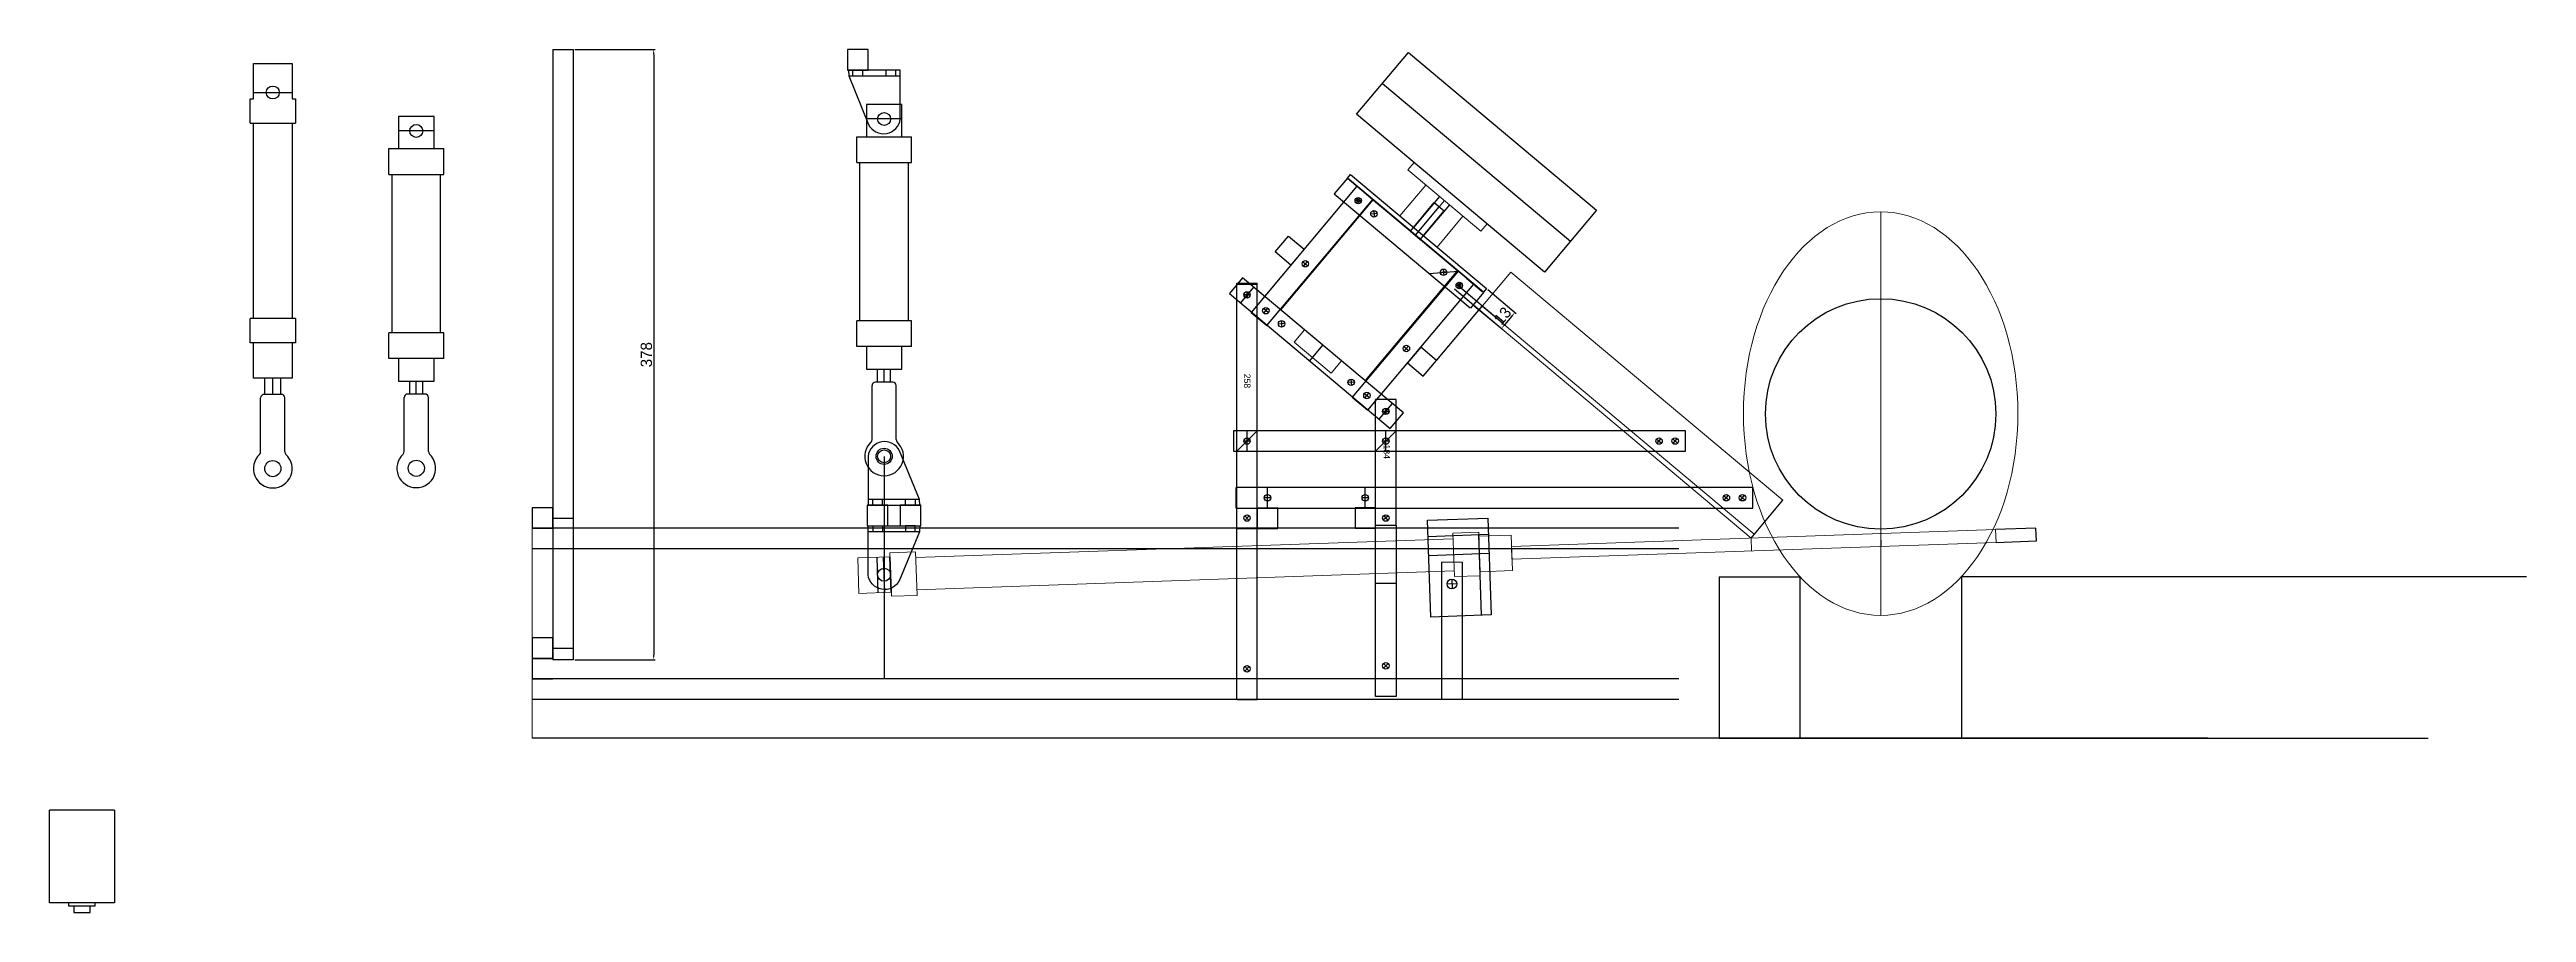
# Model space of a CAD drawing. Header units: millimetres. Extents: x -15418 to 43885, y -27590 to 23052.
# Drawn here: x 35998 to 37532, y -12136 to -11602 of the extents above; entities that cross this region are included whole.
import ezdxf

# ---------------------------------------------------------------- set-up
doc = ezdxf.new("R2010")
doc.units = ezdxf.units.MM
doc.header["$LTSCALE"] = 0.5
doc.layers.get('0').update_dxf_attribs({"lineweight": 5})
doc.layers.get('Defpoints').update_dxf_attribs({"color": 4})
for name, color, linetype in [('Layer1', 1, 'Continuous'), ('Layer2', 2, 'Continuous'), ('Layer3', 9, 'Continuous')]:
    doc.layers.add(name, color=color, linetype=linetype)
doc.layers.add('Layer5', color=51, linetype='Continuous', lineweight=5)
doc.layers.add('Layer9', color=3, linetype='Continuous', lineweight=5)
doc.dimstyles.new('ISO-25', dxfattribs={"dimtxt": 7, "dimasz": 3, "dimexe": 1, "dimexo": 1, "dimgap": 1, "dimtad": 1, "dimtoh": 1, "dimdec": 3, "dimdsep": 46, "dimtxsty": 'Standard', "dimcen": 2.5, "dimadec": 0, "dimazin": 0, "dimtfac": 1, "dimtdec": 3, "dimtmove": 0, "dimatfit": 3, "dimfxl": 1, "dimarcsym": 1})

msp = doc.modelspace()

# ---------------------------------------------------------------- texts
at = {"layer": 'Layer1', "transparency": 33554661, "char_height": 4, "attachment_point": 1, "rotation": 270}
for s, width, insert in [('258', 28.436399, (36741.8574, -11802.6118)), ('184', 15.417388, (36828.2843, -11846.4709))]:
    msp.add_mtext_dynamic_manual_height_columns(s, width=width, gutter_width=20, heights=[0], dxfattribs=dict(at, insert=insert))

# ---------------------------------------------------------------- blocks, each defined once
blk = doc.blocks.new('*D160')
at = {"layer": 'Defpoints', "color": 0, "transparency": 16777216}
for p in [(36888, -11749.8), (36879.7, -11759.8), (36897.3, -11774.6)]:
    blk.add_point(p, dxfattribs=at)
at = {"layer": 'Layer1', "color": 0, "lineweight": -2, "transparency": 16777216}
for p, q in [((36888.8, -11750.5), (36906.4, -11765.3)), ((36880.4, -11760.5), (36898.1, -11775.2)), ((36903.7, -11766.9), (36899.2, -11772.3))]:
    blk.add_line(p, q, dxfattribs=at)
at = {"layer": 'Layer1', "color": 0, "transparency": 16777216}
for points in [[(36903.4, -11766.6), (36904.1, -11767.3), (36905.7, -11764.6)], [(36898.9, -11772), (36899.6, -11772.6), (36897.3, -11774.6)]]:
    blk.add_solid(points, dxfattribs=at)
at = {"layer": 'Layer1', "color": 0, "transparency": 16777216, "insert": (36898, -11766.7), "char_height": 7, "attachment_point": 5, "rotation": 50}
blk.add_mtext('13', dxfattribs=at)
blk = doc.blocks.new('*D236')
at = {"layer": 'Defpoints', "color": 0, "transparency": 16777216}
for p in [(36322.4, -11601.8), (36322.4, -11979.8), (36372.2, -11979.8)]:
    blk.add_point(p, dxfattribs=at)
at = {"layer": 'Layer1', "color": 0, "lineweight": -2, "transparency": 16777216}
for p, q in [((36323.4, -11601.8), (36373.2, -11601.8)), ((36372.2, -11604.8), (36372.2, -11976.8)), ((36323.4, -11979.8), (36373.2, -11979.8))]:
    blk.add_line(p, q, dxfattribs=at)
at = {"layer": 'Layer1', "color": 0, "transparency": 16777216}
for points in [[(36371.7, -11604.8), (36372.7, -11604.8), (36372.2, -11601.8)], [(36371.7, -11976.8), (36372.7, -11976.8), (36372.2, -11979.8)]]:
    blk.add_solid(points, dxfattribs=at)
at = {"layer": 'Layer1', "color": 0, "transparency": 16777216, "insert": (36367.7, -11790.8), "char_height": 7, "attachment_point": 5, "rotation": 90}
blk.add_mtext('378', dxfattribs=at)

# ---------------------------------------------------------------- dimensions: what is measured, and where the dimension line sits
at = {"layer": 'Layer1', "transparency": 33554661}
dim = msp.add_linear_dim(base=(36372.1543, -11979.7664), p1=(36322.3853, -11601.7664), p2=(36322.3853, -11979.7664), angle=90, dimstyle='ISO-25', dxfattribs=at)
dim.commit()
dim.dimension.update_dxf_attribs({"geometry": '*D236', "text_midpoint": (36367.6543, -11790.7664)})
dim = msp.add_aligned_dim(p1=(36888.0379, -11749.8489), p2=(36879.6816, -11759.8075), distance=23.0083, dimstyle='ISO-25', dxfattribs=at)
dim.commit()
dim.dimension.update_dxf_attribs({"geometry": '*D160', "text_midpoint": (36898.0379, -11766.7251)})

# ---------------------------------------------------------------- linework, layer by layer
at = {"transparency": 33554661}
for p, q in [((36839.3768, -11676.3822), (36843.2335, -11671.786)), ((36843.2335, -11671.786), (36888.4302, -11709.7104)), ((36850.4845, -11685.7026), (36834.4148, -11704.8538)), ((36884.5734, -11714.3067), (36839.3768, -11676.3822)), ((36817.9316, -11694.9389), (36760.7235, -11763.1169)), ((36857.3961, -11724.1374), (36834.4148, -11704.8538)), ((36861.9751, -11695.3445), (36845.9054, -11714.4956)), ((36873.4658, -11704.9863), (36857.3961, -11724.1374)), ((36888.4302, -11709.7104), (36884.5734, -11714.3067)), ((36812.8145, -11806.8264), (36870.0226, -11738.6485)), ((36760.7235, -11763.1169), (36812.8145, -11806.8264)), ((36775.2783, -11775.3298), (36768.8183, -11783.0286)), ((36798.2596, -11794.6135), (36775.2783, -11775.3298)), ((36768.8183, -11783.0286), (36791.7996, -11802.3122)), ((36791.7996, -11802.3122), (36798.2596, -11794.6135))]:
    msp.add_line(p, q, dxfattribs=at)
at = {"layer": 'Defpoints', "transparency": 33554661}
for p, q in [((36851.4587, -11893.3613), (36888.9358, -11892.0525)), ((36853.5527, -11953.3247), (36851.4587, -11893.3613)), ((36851.8077, -11903.3552), (36889.2848, -11902.0464)), ((36885.0335, -11952.2254), (36883.2885, -11902.2558)), ((36888.9358, -11892.0525), (36891.0298, -11952.016)), ((36889.7036, -11914.0391), (36852.2265, -11915.3479)), ((36860.2463, -11919.308), (36860.2463, -12004.308)), ((36872.9463, -11919.308), (36872.9463, -12004.308)), ((36869.5945, -11932.7523), (36863.5981, -11932.9617)), ((36866.4916, -11929.8589), (36866.701, -11935.8552)), ((36891.0298, -11952.016), (36853.5527, -11953.3247))]:
    msp.add_line(p, q, dxfattribs=at)
msp.add_circle((36866.5963, -11932.857), 3, dxfattribs=at)
at = {"layer": 'Layer1', "transparency": 33554661}
for p, q in [((36124.2621, -11632.386), (36124.2621, -11610.386)), ((36124.2621, -11610.386), (36148.2621, -11610.386)), ((36148.2621, -11610.386), (36148.2621, -11632.386)), ((36309.6853, -11601.7664), (36309.6853, -11979.7664)), ((36309.6853, -11601.7664), (36322.3853, -11601.7664)), ((36322.3853, -11601.7664), (36322.3853, -11979.7664)), ((36504.9821, -11601.7664), (36492.2821, -11601.7664)), ((36492.2821, -11601.7664), (36492.2821, -11614.4664)), ((36504.9821, -11614.4664), (36504.9821, -11601.7664)), ((36807.6125, -11641.8963), (36839.7519, -11603.5941)), ((36839.7519, -11603.5941), (36956.1906, -11701.2978)), ((36124.2621, -11628.386), (36148.2621, -11628.386)), ((36504.9821, -11614.4664), (36492.2821, -11614.4664)), ((36492.2821, -11614.4664), (36504.9821, -11614.4664)), ((36492.9797, -11618.1464), (36524.9111, -11618.1464)), ((36516.0121, -11614.4664), (36516.0121, -11618.1464)), ((36522.0121, -11614.4664), (36522.0121, -11618.1464)), ((36823.6822, -11622.7452), (36940.1209, -11720.4489)), ((36122.2621, -11647.386), (36122.2621, -11632.386)), ((36122.2621, -11632.386), (36124.2621, -11632.386)), ((36148.2621, -11632.386), (36150.2621, -11632.386)), ((36150.2621, -11632.386), (36150.2621, -11647.386)), ((36236.1447, -11643.1758), (36214.1447, -11643.1758)), ((36214.1447, -11643.1758), (36214.1447, -11663.1758)), ((36236.1447, -11663.1758), (36236.1447, -11643.1758)), ((36525.9321, -11635.7864), (36503.9321, -11635.7864)), ((36503.9321, -11635.7864), (36503.9321, -11655.7864)), ((36525.9321, -11655.7864), (36525.9321, -11635.7864)), ((36924.0512, -11739.6), (36807.6125, -11641.8963)), ((36122.2621, -11647.386), (36150.2621, -11647.386)), ((36124.2621, -11768.386), (36124.2621, -11647.386)), ((36148.2621, -11647.386), (36148.2621, -11768.386)), ((36497.9321, -11671.7864), (36497.9321, -11655.7864)), ((36497.9321, -11655.7864), (36531.9321, -11655.7864)), ((36503.9321, -11655.7864), (36525.9321, -11655.7864)), ((36531.9321, -11671.7864), (36531.9321, -11655.7864)), ((36208.1447, -11663.1758), (36242.1447, -11663.1758)), ((36208.1447, -11679.1758), (36208.1447, -11663.1758)), ((36214.1447, -11663.1758), (36236.1447, -11663.1758)), ((36242.1447, -11679.1758), (36242.1447, -11663.1758)), ((36497.9321, -11671.7864), (36531.9321, -11671.7864)), ((36499.9321, -11769.7864), (36499.9321, -11671.7864)), ((36529.9321, -11769.7864), (36529.9321, -11671.7864)), ((36208.1447, -11679.1758), (36242.1447, -11679.1758)), ((36210.1447, -11777.1758), (36210.1447, -11679.1758)), ((36240.1447, -11777.1758), (36240.1447, -11679.1758)), ((36807.8198, -11686.4541), (36742.2554, -11764.5907)), ((36801.8446, -11681.4404), (36793.6812, -11691.1691)), ((36801.8446, -11681.4404), (36803.773, -11679.1422)), ((36886.1095, -11752.147), (36801.8446, -11681.4404)), ((36801.8446, -11681.4404), (36886.1095, -11752.147)), ((36812.2628, -11690.1823), (36802.5341, -11682.0189)), ((36803.773, -11679.1422), (36888.0379, -11749.8489)), ((36817.5485, -11694.6175), (36807.8198, -11686.4541)), ((36812.2628, -11690.1823), (36821.9916, -11698.3457)), ((36751.9842, -11772.7541), (36817.5485, -11694.6175)), ((36793.6812, -11691.1691), (36877.9461, -11761.8758)), ((36810.5948, -11695.2259), (36806.6101, -11695.5745)), ((36810.1345, -11696.6858), (36807.0704, -11694.1146)), ((36807.3169, -11696.9323), (36809.888, -11693.8681)), ((36808.7768, -11697.3926), (36808.4281, -11693.4078)), ((36820.3236, -11703.3893), (36816.3388, -11703.7379)), ((36817.9316, -11694.9389), (36870.0226, -11738.6485)), ((36818.1569, -11701.5712), (36818.5055, -11705.556)), ((36840.9129, -11714.2225), (36855.697, -11696.6035)), ((36843.9771, -11716.7937), (36858.7612, -11699.1747)), ((36847.0413, -11719.3648), (36861.8254, -11701.7458)), ((36855.697, -11696.6035), (36861.8254, -11701.7458)), ((36956.1906, -11701.2978), (36924.0512, -11739.6)), ((36757.1454, -11727.0878), (36765.3088, -11717.359)), ((36765.3088, -11717.359), (36775.0376, -11725.5224)), ((36840.9129, -11714.2225), (36847.0413, -11719.3648)), ((36766.8742, -11735.2512), (36757.1454, -11727.0878)), ((36775.0376, -11725.5224), (36766.8742, -11735.2512)), ((36774.2882, -11733.1829), (36777.3524, -11735.754)), ((36777.1059, -11732.9364), (36774.5347, -11736.0006)), ((36875.6913, -11743.4051), (36865.9626, -11735.2417)), ((36736.9761, -11743.1905), (36728.8127, -11752.9192)), ((36733.3622, -12004.488), (36733.3622, -11746.488)), ((36733.3622, -11746.488), (36746.0622, -11746.488)), ((36746.0622, -11747.3057), (36733.3622, -11747.3057)), ((36743.7939, -11748.9113), (36735.6305, -11758.64)), ((36836.5619, -11826.7528), (36736.9761, -11743.1905)), ((36739.7122, -11751.7757), (36739.7122, -11755.7757)), ((36739.7122, -11755.7757), (36739.7122, -11751.7757)), ((36746.0622, -12004.488), (36746.0622, -11746.488)), ((36870.4056, -11738.9699), (36804.8413, -11817.1064)), ((36814.57, -11825.2698), (36880.1344, -11747.1333)), ((36852.5134, -11740.5352), (36870.4056, -11738.9699)), ((36863.4519, -11739.5782), (36859.4671, -11739.9269)), ((36861.2852, -11737.7602), (36861.6338, -11741.7449)), ((36895.7686, -11773.306), (36868.291, -11750.2496)), ((36873.1807, -11747.7416), (36869.1959, -11748.0903)), ((36869.6562, -11746.6304), (36872.7204, -11749.2015)), ((36869.9027, -11749.448), (36872.4739, -11746.3839)), ((36897.6969, -11771.0079), (36870.2194, -11747.9515)), ((36880.1344, -11747.1333), (36870.4056, -11738.9699)), ((36871.3626, -11749.9083), (36871.014, -11745.9236)), ((36875.6913, -11743.4051), (36885.4201, -11751.5685)), ((36888.0379, -11749.8489), (36886.1095, -11752.147)), ((36728.8127, -11752.9192), (36828.3985, -11836.4816)), ((36737.7122, -11753.7757), (36741.7122, -11753.7757)), ((36741.7122, -11753.7757), (36737.7122, -11753.7757)), ((36742.2554, -11764.5907), (36751.9842, -11772.7541)), ((36752.9216, -11764.8597), (36749.8574, -11762.2885)), ((36750.104, -11765.1062), (36752.6751, -11762.042)), ((36886.2098, -11752.2311), (36878.0464, -11761.9599)), ((36122.2621, -11783.386), (36122.2621, -11768.386)), ((36150.2621, -11768.386), (36122.2621, -11768.386)), ((36150.2621, -11768.386), (36150.2621, -11783.386)), ((36208.1447, -11793.1758), (36208.1447, -11777.1758)), ((36242.1447, -11777.1758), (36208.1447, -11777.1758)), ((36242.1447, -11793.1758), (36242.1447, -11777.1758)), ((36531.9321, -11769.7864), (36497.9321, -11769.7864)), ((36497.9321, -11785.7864), (36497.9321, -11769.7864)), ((36531.9321, -11785.7864), (36531.9321, -11769.7864)), ((36763.1155, -11771.5673), (36759.1307, -11771.9159)), ((36760.9488, -11769.7492), (36761.2974, -11773.734)), ((36150.2621, -11783.386), (36122.2621, -11783.386)), ((36124.2621, -11805.386), (36124.2621, -11783.386)), ((36148.2621, -11783.386), (36148.2621, -11805.386)), ((36242.1447, -11793.1758), (36208.1447, -11793.1758)), ((36214.1447, -11793.1758), (36214.1447, -11807.1758)), ((36236.1447, -11807.1758), (36236.1447, -11793.1758)), ((36531.9321, -11785.7864), (36497.9321, -11785.7864)), ((36503.9321, -11785.7864), (36503.9321, -11799.7864)), ((36525.9321, -11799.7864), (36525.9321, -11785.7864)), ((36778.6056, -11794.7004), (36786.769, -11784.9717)), ((36836.874, -11785.6986), (36839.9382, -11788.2698)), ((36839.6917, -11785.4521), (36837.1205, -11788.5163)), ((36847.3522, -11786.2015), (36839.1888, -11795.9303)), ((36839.1888, -11795.9303), (36848.9176, -11804.0937)), ((36857.081, -11794.3649), (36847.3522, -11786.2015)), ((36848.9176, -11804.0937), (36857.081, -11794.3649)), ((36148.2621, -11805.386), (36124.2621, -11805.386)), ((36131.2621, -11815.386), (36131.2621, -11805.386)), ((36136.2621, -11815.386), (36136.2621, -11805.386)), ((36141.2621, -11815.386), (36141.2621, -11805.386)), ((36214.1447, -11807.1758), (36236.1447, -11807.1758)), ((36221.1447, -11815.1758), (36221.1447, -11807.1758)), ((36225.1447, -11815.1758), (36225.1447, -11807.1758)), ((36229.1447, -11815.1758), (36229.1447, -11807.1758)), ((36503.9321, -11799.7864), (36525.9321, -11799.7864)), ((36507.4321, -11843.4375), (36507.4321, -11809.9364)), ((36520.2821, -11807.7864), (36509.5821, -11807.7864)), ((36510.9321, -11807.7864), (36510.9321, -11799.7864)), ((36514.9321, -11807.7864), (36514.9321, -11799.7864)), ((36518.9321, -11807.7864), (36518.9321, -11799.7864)), ((36522.4321, -11843.4375), (36522.4321, -11809.9364)), ((36806.2438, -11807.7562), (36802.259, -11808.1048)), ((36804.0771, -11805.9381), (36804.4257, -11809.9229)), ((36128.7621, -11851.0371), (36128.7621, -11817.536)), ((36141.6121, -11815.386), (36130.9121, -11815.386)), ((36143.7621, -11851.0371), (36143.7621, -11817.536)), ((36217.6447, -11850.8269), (36217.6447, -11817.3258)), ((36230.4947, -11815.1758), (36219.7947, -11815.1758)), ((36232.6447, -11850.8269), (36232.6447, -11817.3258)), ((36804.8413, -11817.1064), (36814.57, -11825.2698)), ((36812.4433, -11814.8043), (36815.5074, -11817.3754)), ((36812.6898, -11817.6219), (36815.2609, -11814.5578)), ((36819.3124, -11896.608), (36819.3124, -11818.608)), ((36832.0124, -11818.608), (36819.3124, -11818.608)), ((36821.5807, -11830.7608), (36829.7441, -11821.032)), ((36827.6624, -11825.8964), (36823.6624, -11825.8964)), ((36825.6624, -11823.8964), (36825.6624, -11827.8964)), ((36825.6624, -11827.8964), (36825.6624, -11823.8964)), ((36825.6624, -11825.8964), (36827.6624, -11825.8964)), ((36828.3985, -11836.4816), (36836.5619, -11826.7528)), ((36832.0124, -11896.608), (36832.0124, -11818.608)), ((37011.2647, -11837.968), (36731.2647, -11837.968)), ((36731.2647, -11837.968), (36731.2647, -11850.668)), ((36993.3826, -11843.0324), (36996.4467, -11845.6035)), ((36993.6291, -11845.85), (36996.2002, -11842.7859)), ((37003.3826, -11843.0324), (37006.4467, -11845.6035)), ((37003.6291, -11845.85), (37006.2002, -11842.7859)), ((37011.2647, -11850.668), (37011.2647, -11837.968)), ((36514.9321, -11853.7864), (36514.9321, -11991.608)), ((36731.2647, -11850.668), (37011.2647, -11850.668)), ((36732.976, -11885.788), (36732.976, -11873.088)), ((37052.976, -11873.088), (36732.976, -11873.088)), ((37052.976, -11885.788), (37052.976, -11873.088)), ((36309.6853, -11885.668), (36296.9853, -11885.668)), ((36296.9853, -11885.668), (36296.9853, -11898.368)), ((36309.6853, -11898.368), (36309.6853, -11885.668)), ((36517.2021, -11884.1064), (36504.5021, -11884.1064)), ((36504.5021, -11884.1064), (36504.5021, -11896.8064)), ((36536.8845, -11880.4264), (36504.953, -11880.4264)), ((36507.8521, -11884.1064), (36507.8521, -11880.4264)), ((36513.8521, -11884.1064), (36513.8521, -11880.4264)), ((36517.2021, -11896.8064), (36517.2021, -11884.1064)), ((36537.5821, -11884.1064), (36524.8821, -11884.1064)), ((36524.8821, -11884.1064), (36524.8821, -11896.8064)), ((36537.5821, -11896.8064), (36537.5821, -11884.1064)), ((36732.976, -11885.788), (37052.976, -11885.788)), ((36758.7622, -11885.788), (36746.0622, -11885.788)), ((36746.0622, -11885.788), (36746.0622, -11898.488)), ((36758.7622, -11898.488), (36758.7622, -11885.788)), ((36819.3124, -11885.668), (36806.6124, -11885.668)), ((36806.6124, -11885.668), (36806.6124, -11898.368)), ((36819.3124, -11898.368), (36819.3124, -11885.668)), ((37035.0939, -11878.1524), (37038.1581, -11880.7235)), ((37035.3405, -11880.97), (37037.9116, -11877.9059)), ((37045.0939, -11878.1524), (37048.1581, -11880.7235)), ((37045.3405, -11880.97), (37047.9116, -11877.9059)), ((37051.965, -11904.3704), (37071.5701, -11881.006)), ((37007.1955, -11898.368), (36296.9853, -11898.368)), ((36309.6853, -11898.368), (36296.9853, -11898.368)), ((36296.9853, -11898.368), (36309.6853, -11898.368)), ((36309.6853, -11892.018), (36322.3853, -11892.018)), ((36504.5021, -11896.8064), (36517.2021, -11896.8064)), ((36536.8845, -11900.4864), (36504.953, -11900.4864)), ((36507.8521, -11896.8064), (36507.8521, -11900.4864)), ((36507.8521, -11896.8064), (36513.8521, -11896.8064)), ((36513.8521, -11896.8064), (36513.8521, -11900.4864)), ((36524.8821, -11896.8064), (36537.5821, -11896.8064)), ((36528.2321, -11896.8064), (36534.2321, -11896.8064)), ((36733.3622, -11898.488), (36746.0622, -11898.488)), ((36741.1264, -11893.4322), (36738.298, -11890.6037)), ((36738.298, -11893.4322), (36741.1264, -11890.6037)), ((36746.0622, -11898.488), (36758.7622, -11898.488)), ((36806.6124, -11898.368), (36819.3124, -11898.368)), ((36832.0124, -11896.608), (36819.3124, -11896.608)), ((36819.3124, -12002.608), (36819.3124, -11896.608)), ((36827.1945, -11890.7324), (36824.1303, -11893.3035)), ((36824.3768, -11890.4859), (36826.9479, -11893.55)), ((36832.0124, -11896.608), (36832.0124, -12002.608)), ((37228.3575, -11898.2106), (37203.3727, -11899.0831)), ((37228.6367, -11906.2058), (37228.3575, -11898.2106)), ((37007.1955, -11911.068), (36296.9853, -11911.068)), ((37203.6519, -11907.0782), (37228.6367, -11906.2058)), ((36832.0124, -11932.608), (36819.3124, -11932.608)), ((37032.1955, -11928.368), (37032.1955, -12028.368)), ((37032.1955, -11928.368), (37082.1955, -11928.368)), ((37082.1955, -11928.368), (37082.1955, -12028.368)), ((37532.1955, -11928.368), (37182.1955, -11928.368)), ((37182.1955, -11928.368), (37182.1955, -12028.368)), ((36309.6853, -11966.208), (36296.9853, -11966.208)), ((36296.9853, -11966.208), (36296.9853, -11978.908)), ((36309.6853, -11978.908), (36309.6853, -11966.208)), ((36309.6853, -11978.908), (36296.9853, -11978.908)), ((36296.9853, -11978.908), (36296.9853, -11991.608)), ((36296.9853, -11978.908), (36309.6853, -11978.908)), ((36309.6853, -11972.558), (36322.3853, -11972.558)), ((36322.3853, -11979.7664), (36309.6853, -11979.7664)), ((37007.1955, -11991.608), (36296.9853, -11991.608)), ((36296.9853, -11991.608), (36309.6853, -11991.608)), ((36741.1264, -11986.8522), (36738.298, -11984.0237)), ((36741.1264, -11984.0237), (36738.298, -11986.8522)), ((36827.0766, -11984.9722), (36824.2482, -11982.1437)), ((36827.0766, -11982.1437), (36824.2482, -11984.9722)), ((37007.1955, -12004.308), (36296.9853, -12004.308)), ((36733.3622, -12004.488), (36746.0622, -12004.488)), ((36832.0124, -12002.608), (36819.3124, -12002.608)), ((37334.8842, -12028.368), (36296.9853, -12028.368)), ((37032.1955, -12028.368), (37471.3702, -12028.368))]:
    msp.add_line(p, q, dxfattribs=at)
for points in [[(36524.9111, -11644.7864), (36524.9111, -11614.4664), (36492.9121, -11614.4664), (36492.9797, -11618.1464), (36505.3154, -11648.1417, 0.748985189)], [(36504.953, -11853.7864), (36504.953, -11884.1064), (36536.9521, -11884.1064), (36536.8845, -11880.4264), (36524.5487, -11850.4312, 0.748985189)], [(36504.953, -11927.1264), (36504.953, -11896.8064), (36536.9521, -11896.8064), (36536.8845, -11900.4864), (36524.5487, -11930.4817, -0.748985189)]]:
    msp.add_lwpolyline(points, format="xyb", close=True, dxfattribs=at)
for points in [[(36495.6321, -11618.1464), (36495.6321, -11614.4664), (36501.6321, -11614.4664), (36501.6321, -11618.1464)], [(36534.2321, -11880.4264), (36534.2321, -11884.1064), (36528.2321, -11884.1064), (36528.2321, -11880.4264)], [(36534.2321, -11900.4864), (36534.2321, -11896.8064), (36528.2321, -11896.8064), (36528.2321, -11900.4864)]]:
    msp.add_lwpolyline(points, dxfattribs=at)
for centre, radius in [((36136.2621, -11628.386), 4), ((36514.9321, -11644.7864), 4), ((36808.6025, -11695.4002), 2), ((36808.6025, -11695.4002), 2), ((36818.3312, -11703.5636), 2), ((36775.8203, -11734.4685), 2), ((36739.7122, -11753.7757), 2), ((36739.7122, -11753.7757), 2), ((36861.4595, -11739.7526), 2), ((36871.1883, -11747.916), 2), ((36871.1883, -11747.916), 2), ((36751.3895, -11763.5741), 2), ((37132.1955, -11827.48), 71.354), ((36761.1231, -11771.7416), 2), ((36838.4061, -11786.9842), 2), ((36804.2514, -11807.9305), 2), ((36813.9754, -11816.0899), 2), ((36825.6624, -11825.8964), 2), ((36825.6624, -11825.8964), 2), ((36136.2621, -11861.386), 5), ((36225.1447, -11861.1758), 5), ((36514.9321, -11853.7864), 5), ((36514.9321, -11853.7864), 4), ((36739.7122, -11892.018), 2), ((36825.6624, -11892.018), 2), ((36514.9321, -11927.1264), 4), ((36825.6624, -11983.558), 2), ((36739.7122, -11985.438), 2)]:
    msp.add_circle(centre, radius, dxfattribs=at)
for centre, radius, start, end in [((36509.5821, -11809.9364), 2.15, 90, 180), ((36520.2821, -11809.9364), 2.15, 0, 90), ((36130.9121, -11817.536), 2.15, 90, 180), ((36141.6121, -11817.536), 2.15, 0, 90), ((36219.7947, -11817.3258), 2.15, 90, 180), ((36230.4947, -11817.3258), 2.15, 0, 90), ((36505.2821, -11843.4375), 2.15, 312.9984675, 0), ((36524.5821, -11843.4375), 2.15, 180, 227.0015325), ((36136.2621, -11861.386), 12, 132.9984675, 47.0015325), ((36126.6121, -11851.0371), 2.15, 312.9984675, 0), ((36145.9121, -11851.0371), 2.15, 180, 227.0015325), ((36225.1447, -11861.1758), 12, 132.9984675, 47.0015325), ((36215.4947, -11850.8269), 2.15, 312.9984675, 0), ((36234.7947, -11850.8269), 2.15, 180, 227.0015325), ((36514.9321, -11853.7864), 12, 132.9984675, 47.0015325)]:
    msp.add_arc(centre, radius, start, end, dxfattribs=at)
at = {"layer": 'Layer2', "transparency": 33554661}
for p, q in [((36236.1447, -11652.1758), (36214.1447, -11652.1758)), ((36525.9321, -11644.7864), (36503.9321, -11644.7864)), ((36858.911, -11692.7733), (36842.8413, -11711.9244)), ((36865.0393, -11697.9156), (36848.9696, -11717.0667)), ((36739.7122, -11850.668), (36739.7122, -11837.968)), ((36825.6624, -11850.668), (36825.6624, -11837.968)), ((36741.7122, -11844.318), (36737.7122, -11844.318)), ((36827.6624, -11844.318), (36823.6624, -11844.318)), ((36752.4122, -11885.788), (36752.4122, -11873.088)), ((36812.9624, -11885.788), (36812.9624, -11873.088)), ((36754.4122, -11879.438), (36750.4122, -11879.438)), ((36814.9624, -11879.438), (36810.9624, -11879.438)), ((36511.3184, -11938.2593), (36510.5506, -11916.2727)), ((36515.316, -11938.1197), (36514.5482, -11916.1331)), ((36519.3135, -11937.9801), (36518.5457, -11915.9935)), ((36519.3135, -11937.9801), (36518.5457, -11915.9935)), ((36518.5457, -11915.9935), (36519.3135, -11937.9801)), ((36038.1711, -12073.0584), (35997.9911, -12073.0584)), ((35997.9911, -12130.3384), (35997.9911, -12073.0584)), ((36038.1711, -12073.0584), (36038.1711, -12130.3384)), ((36038.1711, -12130.3384), (35997.9911, -12130.3384)), ((36010.0311, -12132.3384), (36010.0311, -12130.3384)), ((36018.0811, -12132.3384), (36010.0311, -12132.3384)), ((36018.0811, -12132.3384), (36012.9811, -12132.3384)), ((36012.9811, -12132.3384), (36012.9811, -12136.3384)), ((36023.1811, -12132.3384), (36018.0811, -12132.3384)), ((36026.1311, -12132.3384), (36018.0811, -12132.3384)), ((36023.1811, -12136.3384), (36023.1811, -12132.3384)), ((36026.1311, -12130.3384), (36026.1311, -12132.3384)), ((36012.9811, -12136.3384), (36023.1811, -12136.3384))]:
    msp.add_line(p, q, dxfattribs=at)
for centre, radius in [((36514.9321, -11644.7864), 4), ((36225.1447, -11652.1758), 4), ((36739.7122, -11844.318), 2), ((36825.6624, -11844.318), 2), ((36994.9147, -11844.318), 2), ((37004.9147, -11844.318), 2), ((36752.4122, -11879.438), 2), ((36812.9624, -11879.438), 2), ((37036.626, -11879.438), 2), ((37046.626, -11879.438), 2)]:
    msp.add_circle(centre, radius, dxfattribs=at)
at = {"layer": 'Layer3', "transparency": 33554661}
msp.add_line((36857.081, -11794.3649), (36885.3636, -11760.659), dxfattribs=at)
at = {"layer": 'Layer5', "transparency": 33554661}
msp.add_line((37132.1955, -11952.2817), (37132.1955, -11702.2817), dxfattribs=at)
msp.add_ellipse((37132.1955, -11827.2817), major_axis=(0, -125), ratio=0.68, dxfattribs=at)
at = {"layer": 'Layer9', "transparency": 33554661}
for p, q in [((36903.0403, -11739.5928), (36883.4353, -11762.9571)), ((37071.5701, -11881.006), (36903.0403, -11739.5928)), ((37051.965, -11904.3704), (36883.4353, -11762.9571)), ((37053.8934, -11902.0723), (36885.3636, -11760.659)), ((36746.0622, -11837.968), (36733.3622, -11850.668)), ((36819.3124, -11850.668), (36832.0124, -11837.968)), ((36296.9853, -12028.368), (36296.9853, -11898.368)), ((36867.368, -11904.813), (36534.5709, -11916.4345)), ((36883.2361, -11900.7567), (36867.2459, -11901.3151)), ((36867.2459, -11901.3151), (36868.1882, -11928.2987)), ((36884.1784, -11927.7403), (36883.2361, -11900.7567)), ((36903.3112, -11902.5572), (36883.3234, -11903.2552)), ((36883.3234, -11903.2552), (36884.0912, -11925.2418)), ((36904.079, -11924.5438), (36903.3112, -11902.5572)), ((36903.5555, -11909.553), (37203.3727, -11899.0831)), ((37051.965, -11904.3704), (37052.2442, -11912.3655)), ((37132.1955, -11901.5687), (37132.4747, -11909.5638)), ((37203.3727, -11899.0831), (37203.6519, -11907.0782)), ((36498.5579, -11916.6915), (36518.5457, -11915.9935)), ((36499.3257, -11938.6781), (36498.5579, -11916.6915)), ((36518.4585, -11913.4951), (36534.4487, -11912.9367)), ((36519.4008, -11940.4786), (36518.4585, -11913.4951)), ((36534.4487, -11912.9367), (36535.391, -11939.9202)), ((36860.2463, -11919.308), (36872.9463, -11919.308)), ((36903.8347, -11917.5481), (36903.5555, -11909.553)), ((37203.6519, -11907.0782), (36903.8347, -11917.5481)), ((36499.0814, -11931.6824), (36498.8022, -11923.6873)), ((36535.2689, -11936.4224), (36868.066, -11924.8008)), ((36868.1882, -11928.2987), (36884.1784, -11927.7403)), ((36884.0912, -11925.2418), (36904.079, -11924.5438)), ((36519.3135, -11937.9801), (36499.3257, -11938.6781)), ((36535.391, -11939.9202), (36519.4008, -11940.4786)), ((36860.2463, -12004.308), (36872.9463, -12004.308))]:
    msp.add_line(p, q, dxfattribs=at)

msp.set_redraw_order([(e.dxf.handle, doc.entitydb.next_handle()) for e in msp.query("TEXT MTEXT ATTDEF DIMENSION ARC_DIMENSION")])  # texts and dimensions are drawn at this point

doc.saveas('drawing.dxf')
